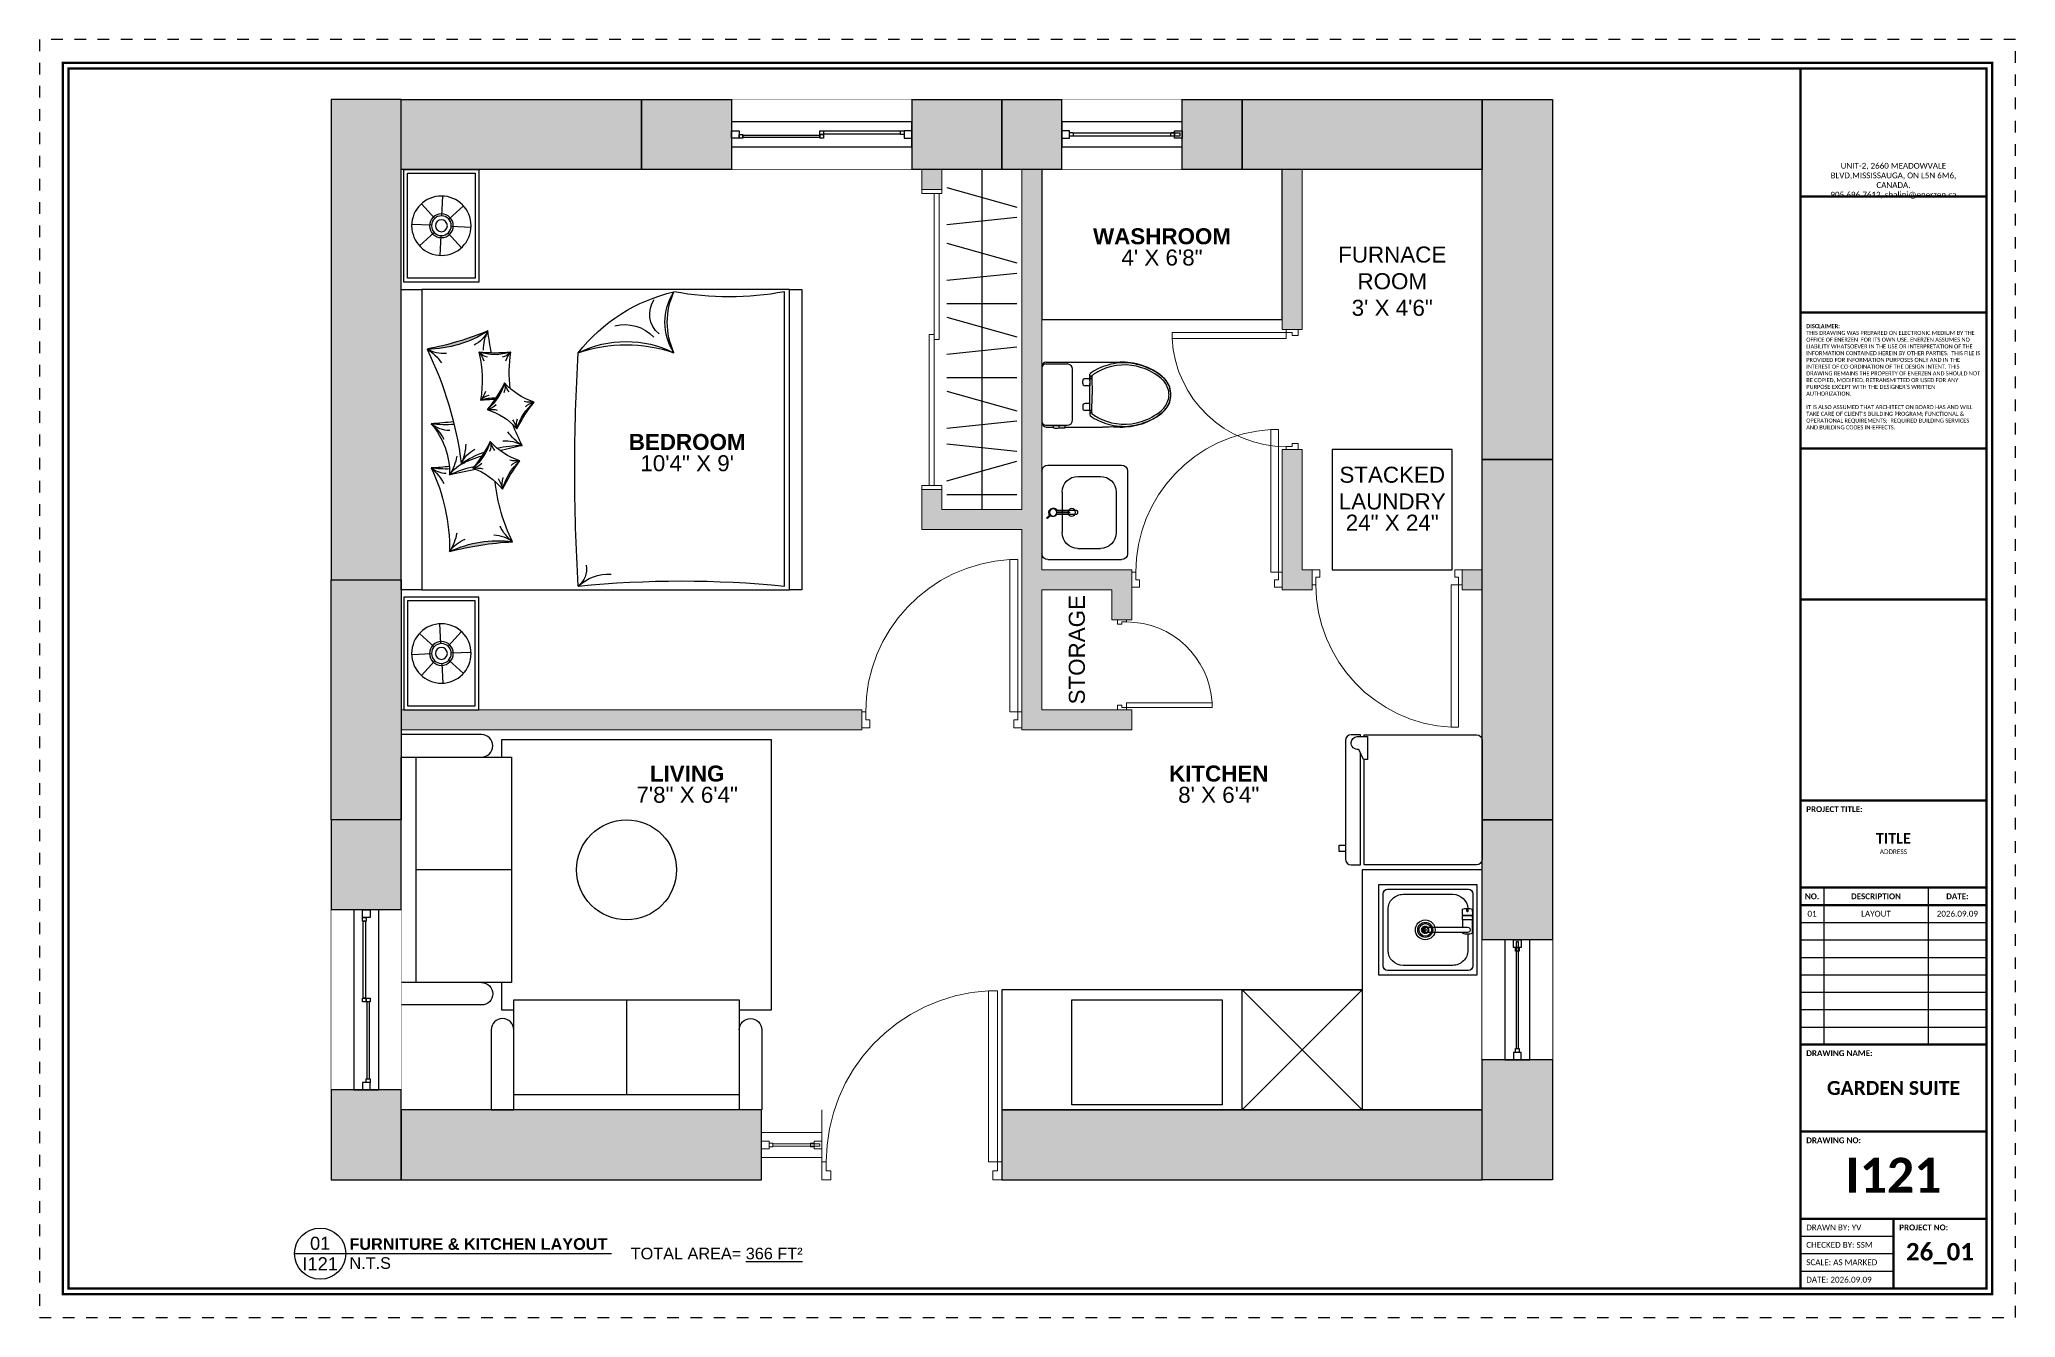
# Paper-space layout 'Layout1' of a CAD drawing. Header units: inches. Extents: x 0 to 17, y 0 to 11.
# The model-space entities are those that its viewports show. They can reach past a viewport. Long polylines and large blocks are cut down to what shows.
import ezdxf

# ---------------------------------------------------------------- set-up
doc = ezdxf.new("R2010")
doc.units = ezdxf.units.IN
doc.set_wipeout_variables(frame=1)
doc.linetypes.add('DASHED', pattern=[0.75, 0.5, -0.25])
doc.layers.add('A-DOOR', color=6, linetype='Continuous', lineweight=13)
doc.layers.add('I-CONST-WALL', color=4, linetype='Continuous', lineweight=9)
for name, color, linetype in [('A-WALL DIM.', 7, 'Continuous'), ('A-WALL-EXTR', 2, 'Continuous'), ('G-ANNO-TITL', 7, 'Continuous'), ('I-FLOOR-NOTES', 7, 'Continuous'), ('I-FURN', 8, 'Continuous'), ('I-FURN-DIMS', 7, 'Continuous'), ('I-WINDOW', 4, 'Continuous')]:
    doc.layers.add(name, color=color, linetype=linetype)
doc.styles.add('ANNO BODY TEXT', font='arial.ttf', dxfattribs={"height": 0.05})
doc.styles.add('ANNO TITLE TEXT', font='arialbd.ttf', dxfattribs={"height": 0.05})
doc.styles.add('DIM TEXT-NEW', font='calibril.ttf', dxfattribs={"height": 3})

psp = doc.layouts.get("Layout1")

# ---------------------------------------------------------------- texts
at = {"layer": 'A-WALL DIM.'}
for s, insert, char_height, width, attachment_point, style in [('01', (2.414788837839986, 0.5812500000000029), 0.1125, 0.0817129945429741, 8, 'ANNO BODY TEXT'), ('FURNITURE & KITCHEN LAYOUT', (2.666327623506849, 0.581250000000002), 0.1, 2.217712141882674, 7, 'ANNO TITLE TEXT'), ('I121', (2.414788837839986, 0.518750000000002), 0.1125, 0.0817129945429741, 2, 'ANNO BODY TEXT'), ('\\A1;N.T.S', (2.666327623506849, 0.5187500000000038), 0.1, 1.520008526603001, 1, 'ANNO BODY TEXT'), ('\\A1;TOTAL AREA= {\\L366 \\A0;FT²}', (5.086297529530196, 0.5500000000000029), 0.1, 1.648504352083936, 4, 'ANNO BODY TEXT')]:
    psp.add_mtext(s, dxfattribs=dict(at, insert=insert, char_height=char_height, width=width, attachment_point=attachment_point, style=style))
at = {"layer": 'G-ANNO-TITL', "color": 7, "lineweight": 13, "attachment_point": 5, "style": 'DIM TEXT-NEW'}
for s, insert, char_height, width in [('{\\fCalibri Light|b1|i0|c0|p34;GARDEN SUITE}', (15.94999999999993, 1.975000000000364), 0.12, 1.280774144486692), ('{\\fCalibri Light|b1|i0|c0|p34;I121}', (15.94999999999993, 1.225000000000364), 0.3, 0.7280184808160466)]:
    psp.add_mtext(s, dxfattribs=dict(at, insert=insert, char_height=char_height, width=width))

msp = doc.modelspace()

# ---------------------------------------------------------------- texts
at = {"layer": 'I-FLOOR-NOTES', "char_height": 3.2}
for s, insert, width, attachment_point, style in [('WASHROOM', (3756.655662682138, 921.9698567290925), 27.28002182810368, 8, 'ANNO TITLE TEXT'), ('4\' X 6\'8"', (3756.655662682138, 920.9698567290925), 16.0407312414734, 2, 'ANNO BODY TEXT'), ('FURNACE ROOM', (3802.655662682138, 912.987030998121), 21.39953069577081, 8, 'ANNO BODY TEXT'), ('3\' X 4\'6"', (3802.655662682138, 910.9193719399971), 16.0407312414734, 2, 'ANNO BODY TEXT'), ('BEDROOM', (3661.775249694539, 880.8532204071694), 21.36024010914052, 8, 'ANNO TITLE TEXT'), ('10\'4" X 9\'', (3661.775249694539, 879.8532204071694), 18.52695225102319, 2, 'ANNO BODY TEXT'), ('STACKED LAUNDRY', (3802.655662682138, 868.969856729091), 21.36024010914052, 8, 'ANNO BODY TEXT'), ('24" X 24"', (3802.655662682138, 867.969856729091), 18.40689768076399, 2, 'ANNO BODY TEXT'), ('LIVING', (3661.775249694539, 814.5746935506254), 14.66337789904502, 8, 'ANNO TITLE TEXT'), ('KITCHEN', (3767.988099537862, 814.5746935506254), 14.66337789904502, 8, 'ANNO TITLE TEXT'), ('7\'8" X 6\'4"', (3661.775249694539, 813.5746935506254), 20.1138553888131, 2, 'ANNO BODY TEXT'), ('8\' X 6\'4"', (3767.988099537862, 813.5746935506254), 16.0407312414734, 2, 'ANNO BODY TEXT')]:
    msp.add_mtext(s, dxfattribs=dict(at, insert=insert, width=width, attachment_point=attachment_point, style=style))
at = {"layer": 'I-FLOOR-NOTES', "insert": (3739.655662682138, 840.9698567290918), "char_height": 3.2, "width": 21.65055388813097, "attachment_point": 5, "rotation": 90, "style": 'ANNO BODY TEXT'}
msp.add_mtext('STORAGE', dxfattribs=at)

# ---------------------------------------------------------------- blocks, each defined once
blk = doc.blocks.new('A3 SHEET')
at = {"const_width": 0.02}
for points in [[(-16.80000000000001, 0.2000000000000455), (-0.2000000000000455, 0.2000000000000455), (-0.2000000000000455, 10.79999999999995), (-16.80000000000001, 10.79999999999995)], [(-16.75, 0.25), (-0.25, 0.25), (-0.25, 10.75), (-16.75, 10.75)]]:
    blk.add_lwpolyline(points, close=True, dxfattribs=at)
for points in [[(-1.850000000000023, 10.75), (-1.850000000000023, 0.25)], [(-1.850000000000023, 9.650000000000091), (-0.25, 9.650000000000091)], [(-1.850000000000023, 8.650000000000091), (-0.25, 8.650000000000091)], [(-1.850000000000136, 7.480346127606708), (-0.2500000000001137, 7.480346127606708)], [(-1.850000000000136, 6.180346127606754), (-0.2500000000001137, 6.180346127606754)], [(-1.850000000000023, 4.450000000001182), (-0.25, 4.450000000001182)], [(-1.850000000000023, 3.700000000001182), (-0.25, 3.700000000001182)], [(-1.850000000000023, 3.550000000001091), (-0.25, 3.550000000001091)], [(-1.850000000000023, 2.350000000000364), (-0.25, 2.350000000000364)], [(-1.850000000000023, 1.600000000000364), (-0.25, 1.600000000000364)], [(-1.850000000000023, 0.8500000000003638), (-0.25, 0.8500000000003638)], [(-1.050000000000068, 0.8500000000003638), (-1.050000000000068, 0.25)]]:
    blk.add_lwpolyline(points, dxfattribs=at)
for points in [[(-1.649999999999977, 3.700000000001182), (-1.649999999999977, 2.350000000000364)], [(-0.75, 3.700000000001182), (-0.75, 2.350000000000364)], [(-1.850000000000023, 3.400000000001), (-0.25, 3.400000000001)], [(-1.850000000000023, 3.250000000000909), (-0.25, 3.250000000000909)], [(-1.850000000000023, 3.100000000000819), (-0.25, 3.100000000000819)], [(-1.850000000000023, 2.950000000000728), (-0.25, 2.950000000000728)], [(-1.850000000000023, 2.800000000000637), (-0.25, 2.800000000000637)], [(-1.850000000000023, 2.650000000000546), (-0.25, 2.650000000000546)], [(-1.850000000000023, 2.500000000000455), (-0.25, 2.500000000000455)], [(-1.850000000000023, 0.7000000000002728), (-1.050000000000068, 0.7000000000002728)], [(-1.850000000000023, 0.5500000000001819), (-1.050000000000068, 0.5500000000001819)], [(-1.850000000000023, 0.4000000000000909), (-1.050000000000068, 0.4000000000000909)]]:
    blk.add_lwpolyline(points)
at = {"layer": 'Defpoints', "linetype": 'DASHED', "ltscale": 0.1}
blk.add_lwpolyline([(-17, 0), (0, 0), (0, 11), (-17, 11)], close=True, dxfattribs=at)
at = {"layer": 'G-ANNO-TITL', "color": 7, "lineweight": 13, "style": 'DIM TEXT-NEW'}
for s, insert, char_height, width, attachment_point in [('\\pxqc;UNIT-2, 2660 MEADOWVALE BLVD,MISSISSAUGA, ON L5N 6M6, CANADA.\\P905.696.7612, shalini@enerzen.ca', (-1.050000000000068, 9.938019210304219), 0.04974454696092817, 1.382630550260937, 2), ("{\\fCalibri Light|b1|i0|c0|p34;DISCLAIMER:\\P}THIS DRAWING WAS PREPARED ON ELECTRONIC MEDIUM BY THE OFFICE OF ENERZEN  FOR ITS OWN USE. ENERZEN ASSUMES NO LIABILITY WHATSOEVER IN THE USE OR INTERPRETATION OF THE INFORMATION CONTAINED HEREIN BY OTHER PARTIES.  THIS FILE IS PROVIDED FOR INFORMATION PURPOSES ONLY AND IN THE INTEREST OF CO-ORDINATION OF THE DESIGN INTENT. THIS DRAWING REMAINS THE PROPERTY OF ENERZEN AND SHOULD NOT BE COPIED, MODIFIED, RETRANSMITTED OR USED FOR ANY PURPOSE EXCEPT WITH THE DESIGNER'S WRITTEN AUTHORIZATION.\\P\\PIT IS ALSO ASSUMED THAT ARCHITECT ON BOARD HAS AND WILL TAKE CARE OF CLIENT'S BUILDING PROGRAM; FUNCTIONAL & OPERATIONAL REQUIREMENTS;  REQUIRED BUILDING SERVICES AND BUILDING CODES IN-EFFECTS.", (-1.799999999999955, 8.550000000000182), 0.03482118287264972, 1.493668032084953, 1), ('{\\fCalibri Light|b1|i0|c0|p34;PROJECT TITLE:}', (-1.799999999999955, 4.375000000001137), 0.05, 0.4638460076045627, 4), ('{\\fCalibri Light|b1|i0|c0|p34;TITLE}', (-1.050000000000068, 4.079076045628653), 0.09, 1.547010313346899, 8), ('ADDRESS', (-1.050000000000068, 4.029076045628699), 0.04, 1.557544077524843, 2), ('{\\fCalibri Light|b1|i0|c0|p34;NO.}', (-1.75, 3.625000000001137), 0.05, 0.113351711026616, 5), ('{\\fCalibri Light|b1|i0|c0|p34;DESCRIPTION}', (-1.199999999999932, 3.625000000001137), 0.05, 0.4067737642585551, 5), ('{\\fCalibri Light|b1|i0|c0|p34;DATE:}', (-0.5, 3.625000000001137), 0.05, 0.1797015209125475, 5), ('01', (-1.75, 3.475000000001046), 0.05, 0.113351711026616, 5), ('LAYOUT', (-1.199999999999932, 3.475000000001046), 0.05, 0.8948304370446134, 5), ('2026.09.09', (-0.5, 3.475000000001046), 0.05, 0.4698049972159338, 5), ('{\\fCalibri Light|b1|i0|c0|p34;DRAWING NAME:}', (-1.799999999999955, 2.275000000000318), 0.05, 0.5397015209125475, 4), ('{\\fCalibri Light|b1|i0|c0|p34;DRAWING NO:}', (-1.799999999999955, 1.525000000000318), 0.05, 0.7280184808160466, 4), ('DRAWN BY: YV', (-1.799999999999955, 0.7750000000003183), 0.05, 0.7280184808160466, 4), ('{\\fCalibri Light|b1|i0|c0|p34;PROJECT NO:}', (-1, 0.7750000000003183), 0.05, 0.7280184808160466, 4), ('CHECKED BY: SSM', (-1.799999999999955, 0.6250000000002274), 0.05, 0.7280184808160466, 4), ('{\\fCalibri Light|b1|i0|c0|p34;26_01}', (-0.6499999999999773, 0.5500000000001819), 0.15, 0.7280184808160466, 5), ('SCALE: AS MARKED', (-1.799999999999955, 0.4750000000001364), 0.05, 0.7280184808160466, 4), ('DATE: 2026.09.09', (-1.799999999999955, 0.3250000000000455), 0.05, 0.7280184808160466, 4)]:
    blk.add_mtext(s, dxfattribs=dict(at, insert=insert, char_height=char_height, width=width, attachment_point=attachment_point))
blk = doc.blocks.new("8' Panel")
at = {"transparency": 33554559}
h = blk.add_hatch(color=0, dxfattribs=at)
h.dxf.hatch_style = 1
h.paths.add_polyline_path([(0, 14), (96, 14), (96, 0), (0, 0)])
at = {"color": 0}
blk.add_lwpolyline([(0, 14), (96, 14), (96, 0), (0, 0)], close=True, dxfattribs=at)
blk = doc.blocks.new("6' Panel")
at = {"transparency": 33554559}
h = blk.add_hatch(color=0, dxfattribs=at)
h.dxf.hatch_style = 1
h.paths.add_polyline_path([(0, 14), (72, 14), (72, 0), (0, 0)])
at = {"color": 0}
blk.add_lwpolyline([(0, 14), (72, 14), (72, 0), (0, 0)], close=True, dxfattribs=at)
blk = doc.blocks.new("4' panel")
at = {"transparency": 33554559}
h = blk.add_hatch(color=0, dxfattribs=at)
h.dxf.hatch_style = 1
h.paths.add_polyline_path([(0, 14), (48, 14), (48, 0), (0, 0)])
at = {"color": 0}
blk.add_lwpolyline([(0, 14), (48, 14), (48, 0), (0, 0)], close=True, dxfattribs=at)
blk = doc.blocks.new('TOILET-01')
at = {"color": 0, "linetype": 'ByBlock', "transparency": 33554687}
for p, q in [((6.165971131399942, 0), (-6.165971131400056, 0)), ((-7.410772893600097, -3.793127212599984), (-7.410633688200051, -5.128278632899992)), ((-6.942000738200022, -2.534999999899981), (-7.39284399963185, -2.546810444478979)), ((-6.968292599098731, -3.77089375385998), (-7.389425525700062, -3.761526375899962)), ((-7.218900004161014, -0.9619234111999617), (-7.218900004161014, -2.542253747963571)), ((-6.970215738200068, -5.159214422299954), (-6.968292599098731, -3.77089375385998)), ((-6.968292599098731, -3.77089375385998), (-6.9376926684821, -3.766732248351445)), ((-6.864701330054004, -2.714935493181031), (-6.933201466873697, -2.715003741065345)), ((-6.86803126320001, -3.604999999899974), (-6.930792172655174, -3.604999999899974)), ((-6.807555273143635, -0.8329150114640242), (-6.807555273143635, -5.624267626126425)), ((6.80755527304359, -0.8329150114640242), (6.80755527304359, -5.624267626126425)), ((7.21890000406097, -0.9619234111999617), (7.21890000406097, -13.44856015849996)), ((-7.388242306000052, -5.148348192599997), (-6.970215738200068, -5.159214422299954)), ((-7.218900004161014, -5.152750095472811), (-7.218900004161014, -13.44856015849996)), ((-5.620863974000031, -6.812574320599992), (5.620863973899986, -6.812574320599992)), ((-4.147151930600103, -10.66628283079996), (-4.534607023300055, -10.66628283079996)), ((-4.0775883188428, -11.05908793210546), (-4.082290362900039, -10.79224307789997)), ((-4.079188710720814, -10.96826438129318), (-4.044056492340587, -10.9682687941912)), ((-4.047570604900102, -10.73147747679997), (-4.041891839860796, -11.11412949264525)), ((-4.017927381024265, -11.11905352172954), (-1.235775926033966e-10, -11.16359580907977)), ((-3.572970608199967, -10.66660238759994), (-3.988077797599999, -10.66485592209995)), ((-3.553332288748834, -10.73027890075059), (-3.558167413600017, -10.67083254719995)), ((-3.550001039486688, -11.12424090086438), (-3.553332292148866, -10.73027890075059)), ((-3.551319940117082, -10.96826452109997), (-3.525505535658795, -10.96826452109997)), ((-3.52922108626683, -10.64815431809996), (-3.519787384998949, -9.567159220850783)), ((-3.453688108266874, -10.64815473850001), (-3.52922108626683, -10.64815431809996)), ((-3.52318855050828, -10.75289060149368), (-3.515806597600431, -10.64815439276208)), ((-3.401062873066849, -10.61154439879999), (-2.098937126966803, -10.61154439879999)), ((-3.249999999966803, -10.61154439879999), (-3.249999999966803, -10.61667490069999)), ((-3.249999999966803, -10.61667490069999), (-2.249999999966803, -10.61667490069999)), ((-3.198530677266831, -10.64486109469999), (-2.301469322566845, -10.64486109469999)), ((-2.46865023993837, -9.074327466199975), (-3.024517874566868, -9.074190653799974)), ((-2.249999999966803, -10.61667490069999), (-2.249999999966803, -10.61154439879999)), ((-2.046311891766891, -10.64815473850001), (-1.97077891371589, -10.64815431810223)), ((-1.97077891371589, -10.64815431810223), (-1.980212615034816, -9.567159220850783)), ((1.971259730199904, -10.59305819489998), (-1.971259730300062, -10.59305819489998)), ((4.01792738092422, -11.11905352172954), (-5.002220859751105e-11, -11.16359580907891)), ((1.970778913615845, -10.64815431810223), (1.980212614934658, -9.567159220850783)), ((2.046311891666733, -10.64815473850001), (1.970778913615845, -10.64815431810223)), ((3.401062872966804, -10.61154439879999), (2.098937126866758, -10.61154439879999)), ((2.249999999866759, -10.61667490069999), (2.249999999866759, -10.61154439879999)), ((3.249999999866759, -10.61667490069999), (2.249999999866759, -10.61667490069999)), ((3.198530677166787, -10.64486109469999), (2.301469322466801, -10.64486109469999)), ((2.468650239838325, -9.074327466199975), (3.02451787446671, -9.074190653799974)), ((3.249999999866759, -10.61154439879999), (3.249999999866759, -10.61667490069999)), ((3.453688108166716, -10.64815473850001), (3.529221086166785, -10.64815431809996)), ((3.523188550408122, -10.75289060149368), (3.515806597500386, -10.64815439276208)), ((3.529221086166785, -10.64815431809996), (3.519787384898791, -9.567159220850783)), ((3.551319940017038, -10.96826452109997), (3.52550553555875, -10.96826452109997)), ((3.550001039393123, -11.12424090009324), (3.553332292048822, -10.73027890075059)), ((3.553332288648789, -10.73027890075059), (3.558167413499973, -10.67083254719995)), ((3.572970608099922, -10.66660238759994), (3.988077797499955, -10.66485592209995)), ((4.047570604799944, -10.73147747679997), (4.041891839760751, -11.11412949264525)), ((4.079188710620656, -10.96826438129318), (4.044056492240543, -10.9682687941912)), ((4.077588318742755, -11.05908793210546), (4.082290362799995, -10.79224307789997)), ((4.147151930499945, -10.66628283079996), (4.534607023199897, -10.66628283079996))]:
    blk.add_line(p, q, dxfattribs=at)
for centre, radius, start, end in [((-6.159356401608079, -1.064474321048351), 1.064494873083804, 90.35603603960044, 174.4716866571786), ((-5.893663922170163, -0.8733145527962165), 0.9147838675470102, 107.3179408620103, 177.4688269199853), ((6.159356401508035, -1.064474321048351), 1.064494873083804, 5.528313342821394, 89.64396396039955), ((-1.578946747446935, -3.158774326356081), 5.865305403648543, 174.2460017226854, 185.9903961211955), ((-7.390489951103859, -2.570906346942365), 0.02421061874461207, 95.57980277454911, 179.59096542228), ((-7.388089693458937, -3.701470835966859), 0.06007039474176978, 244.6684437206412, 268.7257640057691), ((-7.689764544085847, -3.800165321680879), 0.2790804113874984, 1.445091401666015, 6.021789357206893), ((-18.5238490252824, -3.191381982729013), 11.6004330545189, 357.1571171601743, 3.243673200707327), ((-15.49660568318336, -3.127680064047354), 8.64176665053816, 356.8337096101479, 2.737579383534714), ((5.893663919173832, -0.8733145549944652), 0.9147838705373893, 2.531173209550247, 72.68205899981533), ((-7.39033949969712, -5.128162321453544), 0.02029452180620816, 180.3283739096887, 275.9314155311979), ((-5.619361068155627, -5.62438106068447), 1.188194210402717, 179.994530084915, 269.9275285268222), ((5.619361068055582, -5.62438106068447), 1.188194210402717, 270.0724714731778, 0.00546991508505663), ((9.323825139311793, -19.36508345217339), 16.55415273439031, 155.8143360668882, 163.6907681130928), ((1.622500739727684, -15.72696587388691), 8.039976569046749, 141.6427053074722, 156.9801519445598), ((4.39561750952771, -17.55906130623589), 10.77089411806004, 143.1932551830384, 156.7465289476807), ((-4.534607023300055, -10.854370099297), 0.1880872684970427, 90, 141.6427053074722), ((-4.079103090647322, -11.3193304331445), 0.2602560693194613, 89.66655428060513, 124.9559031382595), ((-4.147373481487193, -10.7265206623336), 0.06023823895723737, 4.270177763082523, 89.7892707419358), ((569.3098966874607, 30.17725666180542), 574.8539815286292, 184.0798853195947, 184.0869007437006), ((-4.0182155815329, -11.05967854635003), 0.05937567482441565, 179.4300652295802, 270.2781061046402), ((-3.984755364615921, -10.72769705091605), 0.0629288966358894, 93.02643057785502, 183.4440925586497), ((-3.571340389822694, -10.68891406832802), 0.02237115796883926, 53.92544460584362, 94.17892976005852), ((23.60233920619214, -11.15240551027927), 27.12846969959536, 179.1561873607969, 179.9410750966313), ((-3.022069947480077, -9.570983378973438), 0.4977321285548214, 127.9349234500332, 179.5597827349256), ((-3.455246388153228, -10.61317471930852), 0.03501471089180168, 272.550709590685, 349.8700856487685), ((-3.326301492362859, -7.766647907327638), 2.881047818616376, 267.7078466034255, 272.5418288013075), ((-3.402283409005236, -10.63729995031292), 0.02578445542787515, 87.28682652970247, 135.8285211361596), ((-3.00485676773269, -9.625566704659207), 0.5517264798639512, 92.04220214605218, 125.859606595613), ((-3.198716144147625, -10.55482517284531), 0.089987225715254, 219.0724871190693, 238.0092354541577), ((-3.198268706214435, -10.55358464084668), 0.09127682979188895, 238.183567776249, 269.8355567750431), ((-3.035968353002772, -10.52705724310931), 0.1231541112357954, 226.692844002261, 253.049381328398), ((-2.496215725600223, -9.630608341318577), 0.5569634350857424, 54.52206152900797, 87.16313246805652), ((-2.464035866277868, -10.5270529100801), 0.1231600002445066, 286.9526931456121, 313.3071236633626), ((-2.301764729490515, -10.55346344487066), 0.09139812722133134, 270.1851854074537, 301.556058973732), ((-2.174949045023482, -7.834100226303462), 2.813606944819922, 267.4226950309076, 272.3393233791842), ((-2.301269082066028, -10.55483909890711), 0.08996699684224309, 301.7455672608529, 320.9284773561315), ((-2.480193576566876, -9.571522488599953), 0.5, 0.5000000000013454, 52.08679134780339), ((-2.099016562165389, -10.64064262449199), 0.02909833411684818, 47.22743198041712, 89.84358873411114), ((-2.046898489907335, -10.6155925858119), 0.03256743596081441, 186.5062332231005, 271.0320559262516), ((2.480193576466718, -9.571522488599953), 0.5, 127.9132086521966, 179.4999999999986), ((2.04689848980729, -10.6155925858119), 0.03256743596081441, 268.9679440737482, 353.4937667768995), ((2.174949044923437, -7.834100226303462), 2.813606944819922, 267.6606766208159, 272.5773049690923), ((2.099016562065344, -10.64064262449199), 0.02909833411684818, 90.15641126588888, 132.7725680195829), ((2.496215725500178, -9.630608341318577), 0.5569634350857424, 92.83686753194351, 125.4779384709921), ((2.301269081965984, -10.55483909890711), 0.08996699684224309, 219.0715226438685, 238.2544327391471), ((2.301764729390356, -10.55346344487066), 0.09139812722133134, 238.443941026268, 269.8148145925398), ((2.464035866177824, -10.5270529100801), 0.1231600002445066, 226.6928763366374, 253.0473068543879), ((3.004856767632646, -9.625566704659207), 0.5517264798639512, 54.140393404387, 87.95779785395436), ((3.035968352902728, -10.52705724310931), 0.1231541112357954, 286.9506186716019, 313.3071559977389), ((3.198268706114391, -10.55358464084668), 0.09127682979188895, 270.1644432249569, 301.8164322237511), ((3.326301492262814, -7.766647907327638), 2.881047818616376, 267.4581711986925, 272.2921533965745), ((3.198716144047467, -10.55482517284531), 0.089987225715254, 301.9907645458422, 320.9275128809307), ((3.022069947380032, -9.570983378973438), 0.4977321285548214, 0.44021726507443, 52.06507654996677), ((3.402283408905191, -10.63729995031292), 0.02578445542787515, 44.17147886384044, 92.71317347029755), ((3.455246388053069, -10.61317471930852), 0.03501471089180168, 190.1299143512315, 267.449290409315), ((-23.60233920629219, -11.15240551027927), 27.12846969959536, 0.05892490507860788, 0.8438126392031029), ((3.57134038972265, -10.68891406832802), 0.02237115796883926, 85.82107023994148, 126.0745553941564), ((3.984755364515877, -10.72769705091605), 0.0629288966358894, 356.5559074413503, 86.97356942214498), ((4.018215581432855, -11.05967854635003), 0.05937567482441565, 269.7218938953598, 0.5699347704197719), ((4.079103090547164, -11.3193304331445), 0.2602560693194613, 55.04409686174046, 90.33344571939487), ((-569.3098966875607, 30.17725666180542), 574.8539815286292, 355.9130992562994, 355.9201146804053), ((4.147373481387149, -10.7265206623336), 0.06023823895723737, 90.2107292580577, 175.7298222369175), ((-4.395617509627755, -17.55906130623589), 10.77089411806004, 23.25347105231929, 36.80674481696162), ((4.534607023199897, -10.854370099297), 0.1880872684970427, 38.35729469252776, 90), ((-1.622500739827728, -15.72696587388691), 8.039976569046749, 23.01984805544021, 38.35729469252776), ((-9.323825139411838, -19.36508345217339), 16.55415273439031, 16.30923188690725, 24.18566393311181), ((-109.2425789176007, -15.40553051334439), 102.0424460310629, 358.901113990127, 1.09888600987298), ((13.36829775771446, -17.10166349678457), 20.58885008495845, 180.7258919397607, 187.1473279073771), ((5.069112477804424, -18.13429333772541), 12.12502489350834, 163.6267340539093, 187.1940734438086), ((5.41567197284644, -18.29436324000022), 12.00148572531894, 155.4437943853771, 198.4240068909212), ((-5.415671972946598, -18.29436324000022), 12.00148572531894, 341.5759931090788, 24.55620561462291), ((-5.069112477904582, -18.13429333772541), 12.12502489350834, 352.8059265561914, 16.37326594609068), ((-13.3682977578145, -17.10166349678457), 20.58885008495845, 352.8526720926229, 359.2741080602393), ((109.2425789175006, -15.40553051334439), 102.0424460310629, 178.901113990127, 181.098886009873), ((6.753310944300438, -17.87294212898746), 13.92942141123195, 187.3849070369144, 209.2736604028461), ((6.34692976072256, -18.08185805322296), 13.39978449993791, 186.7322769492452, 203.3156449929598), ((-6.753310944400482, -17.87294212898746), 13.92942141123195, 330.7263395971539, 352.6150929630824), ((-6.346929760822718, -18.08185805322296), 13.39978449993791, 336.6843550070403, 353.2677230507548), ((5.989405235169556, -18.43481786101609), 12.50537871723347, 196.9825379402218, 220.1123180021863), ((4.703839218613894, -19.19484967381572), 11.45638736467173, 201.4560004855826, 223.781985210195), ((3.36466781335821, -20.12842633333133), 9.875519049446375, 207.4721259799488, 228.8975903922726), ((-3.364667813458254, -20.12842633333133), 9.875519049446375, 311.1024096077274, 332.5278740200512), ((-4.703839218714052, -19.19484967381572), 11.45638736467173, 316.218014789805, 338.5439995144174), ((-5.989405235269601, -18.43481786101609), 12.50537871723347, 319.8876819978137, 343.0174620597782), ((0.3624619617748976, -23.05218376636674), 5.22792172223726, 221.143558527404, 254.8672519357035), ((0.3745707417987205, -23.05494006268282), 5.663734917920372, 225.8926260274417, 251.4881235336551), ((0.04482893733381843, -23.49703806831513), 5.16265197076326, 232.0851582381573, 269.5024764011784), ((0.4103946184010283, -21.71115697743318), 6.960447588048379, 254.7222549102598, 266.619825873734), ((0.0666693520889794, -23.68515819835386), 4.541271562888683, 256.3851358596381, 269.1588237631345), ((-0.04482893743806926, -23.49703806830752), 5.162651970771782, 270.4975235999745, 307.9148417618264), ((-0.06666935218868275, -23.68515819835505), 4.541271562887482, 270.8411762381228, 283.6148641403619), ((-0.4103946186177154, -21.71115697689879), 6.9604475885946, 273.3801741277862, 285.2777450895039), ((-0.3624619618750557, -23.05218376636674), 5.22792172223726, 285.1327480642965, 318.856441472596), ((-0.3745707418988786, -23.05494006268282), 5.663734917920372, 288.5118764663448, 314.1073739725583)]:
    blk.add_arc(centre, radius, start, end, dxfattribs=at)
blk = doc.blocks.new('BATHROOM SINK')
at = {"color": 0, "linetype": 'ByBlock', "transparency": 33554687}
for p, q in [((-10.5, 1.188000000000002), (-10.5, -15.188)), ((-9.188000000000002, 2.5), (9.187999999999999, 2.5)), ((0, 0), (0, 0)), ((1.377425193973068, 1.224315794328902), (0.6491107313549946, 0.4960013319569896)), ((10.5, 1.188000000000002), (10.5, -15.188)), ((-4.5, -1.999999999999996), (4.499999999999996, -1.999999999999996)), ((-8, -5.499999999999996), (-8, -10.5)), ((7.999999999999996, -5.499999999999996), (7.999999999999996, -10.5)), ((-9.188000000000002, -16.5), (9.187999999999999, -16.5)), ((-4.5, -14), (4.499999999999996, -14))]:
    blk.add_line(p, q, dxfattribs=at)
for points in [[(1.377425193897793, 1.224315794404383, 0.4127358078052805), (1.377425193900127, 1.252154644102054), (1.252150370575237, 1.377429467477441, 0.4138725406626072), (1.224311520800224, 1.377429467502061), (0.4959964868717179, 0.649114433573942)], [(-0.4921259841999017, -0.6520537389958747), (-0.4921259842000758, -5.060481850400027, 0.1944234618980334), (-0.4060684357321946, -5.260703513325455, 0.3801892542907976), (0.4086471170640955, -5.257969717739313, 0.1917752886330482), (0.4921259843001664, -5.060481850399997), (0.4921259842999461, -0.6520622865000121)], [(-0.09842519679978068, -0.8109713580011544), (-0.09842519679978068, -3.573342947323263, 0.4142430956138347), (-0.0787401574998512, -3.593029971600004), (0.0787401574998512, -3.593029971600004, 0.414213562373095), (0.09842519689984996, -3.573344932200001), (0.0984251968998251, -0.8109713579889899)]]:
    blk.add_lwpolyline(points, format="xyb", dxfattribs=at)
for centre, radius in [((0, 0), 0.8169223114001158), ((0, -4.124999999999996), 0.843)]:
    blk.add_circle(centre, radius, dxfattribs=at)
for centre, radius, start, end in [((-9.188000000000002, 1.188000000000002), 1.311996, 90, 180), ((0, 0), 0.9448818898000001, 51.57977740167026, 238.6118335406781), ((0, 0), 0.9448818898000001, 301.388166466433, 38.42059151520892), ((9.187999999999999, 1.188000000000002), 1.312, 0, 90), ((-4.5, -5.499999999999996), 3.5, 90, 180), ((4.499999999999996, -5.499999999999996), 3.5, 0, 90), ((-4.5, -10.5), 3.5, 180, 270), ((4.499999999999996, -10.5), 3.5, 270, 0), ((-9.188000000000002, -15.188), 1.312, 180, 270), ((9.187999999999999, -15.188), 1.312001, 270, 0)]:
    blk.add_arc(centre, radius, start, end, dxfattribs=at)
blk = doc.blocks.new('*U42')
at = {"color": 0}
for points in [[(-0.7499999999999994, 2.999999999999997), (-0.7499999999999994, 31.4999999999998), (-2.249999999999998, 31.4999999999998), (-2.249999999999998, 2.999999999999997)], [(-29.99999999999981, 0), (-28.49999999999981, 0), (-28.49999999999981, 1.499999999999999), (-29.24999999999981, 1.499999999999999), (-29.24999999999981, 2.999999999999997), (-29.99999999999981, 2.999999999999997)], [(0, 0), (-1.499999999999999, 0), (-1.499999999999999, 1.499999999999999), (-0.7499999999999994, 1.499999999999999), (-0.7499999999999994, 2.999999999999997), (0, 2.999999999999997)]]:
    blk.add_lwpolyline(points, close=True, dxfattribs=at)
at = {"color": 8, "linetype": 'DASHED', "lineweight": 9, "ltscale": 0.1}
blk.add_arc((-0.6759620660528323, 2.969332483629442), 28.57405439112904, 93.15780893224613, 179.9385064657132, dxfattribs=at)
blk = doc.blocks.new('BED')
at = {"layer": 'I-FURN', "transparency": 33554687}
h = blk.add_hatch(color=256, dxfattribs=at)
edge = h.paths.add_edge_path()
edge.add_ellipse((-40.13340545339418, -5.179312144535743), major_axis=(15.58408863954086, 15.58408863954083), ratio=0.9999999999998601, start_angle=281.63393075534776, end_angle=315.0978341324132, ccw=False)
edge.add_ellipse((-79.48608896645567, 6.57775249017277), major_axis=(-44.19450264213356, 44.19450264213366), ratio=0.9999999999997735, start_angle=202.5392429386608, end_angle=214.1925219491154)
h = blk.add_hatch(color=256, dxfattribs=at)
edge = h.paths.add_edge_path()
edge.add_ellipse((82.8400841603002, -25.50388626169206), major_axis=(-44.19450264210435, 44.19450264210443), ratio=0.9999999999993399, start_angle=30.31826891564059, end_angle=41.97154792606656)
edge.add_ellipse((42.2581928801668, -19.18151577026492), major_axis=(-15.5840886395407, 15.58408863954074), ratio=0.9999999999999475, start_angle=19.412956732346686, end_angle=52.87686010932521, ccw=False)
for p, q in [((-42.84299019888749, -6.031982867865736), (-43.02951411451068, -2.076378131354431)), ((-41.41715693743026, -6.545321606889047), (-38.75201433013717, -3.616394348417089)), ((41.4171569374339, -6.545321606881771), (38.75201433014081, -3.616394348409813)), ((42.84299019889113, -6.03198286785846), (43.02951411451431, -2.076378131347155)), ((-44.21419187031279, -6.67721393247848), (-47.14311912878475, -4.012071325185389)), ((-40.77192587282116, -7.916523278312525), (-36.81632113630803, -7.72999936269116)), ((40.7719258728248, -7.916523278308887), (36.81632113630985, -7.729999362687522)), ((44.21419187031643, -6.677213932471204), (47.14311912878838, -4.012071325178113)), ((-44.72753060933428, -8.10304719393389), (-48.68313534584922, -8.289571109555254)), ((-44.08229954472336, -9.474248865361005), (-46.74744215201645, -12.40317612383296)), ((-42.65646628326795, -9.987587604380678), (-42.46994236764658, -13.94319234089562)), ((-41.28526461184083, -9.342356539771572), (-38.35633735336887, -12.00749914706466)), ((41.28526461184447, -9.342356539764296), (38.35633735337251, -12.00749914705739)), ((42.6564662832734, -9.98758760437704), (42.4699423676484, -13.94319234088834)), ((44.08229954472699, -9.47424886535373), (46.74744215202008, -12.40317612382569)), ((44.72753060933974, -8.103047193926614), (48.68313534585286, -8.289571109547978)), ((29.30252457301015, -76.56771596757471), (-29.53781469260809, -76.56771607310475))]:
    blk.add_line(p, q, dxfattribs=at)
for points in [[(30.00000000000034, 9.094947017729282e-13), (-29.99999999999977, 1.364242052659392e-12), (-29.99999999999977, -4.126984126980915), (30.00000000000034, -4.12698412698137)], [(-31.49945648216067, -0.509785236112748), (-53.99999999999966, -0.509785236112748), (-53.99999999999966, -15.50978523611275), (-31.49945648216067, -15.50978523611275)], [(-32.24945648216067, -1.259785236112748), (-53.24999999999966, -1.259785236112748), (-53.24999999999966, -14.75978523611275), (-32.24945648216067, -14.75978523611275)], [(31.49945648216124, -0.5097852361132027), (54.00000000000045, -0.5097852361132027), (54.00000000000045, -15.5097852361132), (31.49945648216124, -15.5097852361132)], [(32.24945648216124, -1.259785236113203), (53.25000000000045, -1.259785236113203), (53.25000000000045, -14.7597852361132), (32.24945648216124, -14.7597852361132)], [(30.00000000000057, -77.58850157534334), (-29.99999999999943, -77.58850157533561), (-29.99999999999977, -4.126984126980915), (30.00000000000034, -4.12698412698137)], [(30.00000000000057, -77.58850157534334), (-29.99999999999943, -77.58850157533561), (-29.99999999999943, -79.99999999999818), (30.00000000000057, -79.99999999999864)]]:
    blk.add_lwpolyline(points, close=True, dxfattribs=at)
for centre, radius in [((-42.74972824107681, -8.009785236125026), 5.940000000497924), ((42.74972824108045, -8.00978523611775), 5.940000000497934), ((-42.74972824107681, -8.009785236125026), 2.37600000019917), ((-42.74972824107681, -8.009785236125026), 1.980000000165975), ((-42.74972824107681, -8.009785236125026), 1.188000000099585), ((42.74972824108045, -8.00978523611775), 2.376000000199173), ((42.74972824108045, -8.00978523611775), 1.980000000165978), ((42.74972824108045, -8.00978523611775), 1.188000000099587)]:
    blk.add_circle(centre, radius, dxfattribs=at)
for centre, radius, start, end in [((-79.48608896645567, 6.577752490158218), 62.50046501884082, 337.5392429675062, 349.1925219301149), ((-40.13340545339418, -5.179312144535743), 22.03922951125872, 326.6339307816924, 0.09783412808068302), ((14.29732386618025, 61.58127291774917), 74.16983031942473, 244.1051374163238, 262.6266274648001), ((-9.496600725120175, 0.2813959061982132), 10.16506761753974, 212.242321466755, 234.7327240634353), ((-23.50899874913705, -8.395362257053876), 6.317151978906221, 354.506931220937, 31.00115229156921), ((-65.5893967356966, -2.686405764818574), 62.50046501884082, 352.8723856237003, 356.9715479605134), ((-8.100783944158707, -9.945069122257792), 6.317151978906221, 2.285957195940157, 38.78017823902326), ((-25.00750545553421, -9.00877625624571), 22.03922951125872, 355.9241832641608, 7.876860115832518), ((6.923956555081986, 6.052799551770931), 15.7163777343684, 230.0100781594712, 270.4110818738097), ((4.608240109839699, 0.5484592739167056), 10.16506761753974, 220.02134745206, 242.5117500576237), ((-56.74194596098062, -2.686405764818574), 62.50046501884082, 353.5972692344646, 356.9715479605134), ((22.05120906756247, 28.66581657881807), 38.33040339653333, 244.7013599602726, 270.4919954027366), ((1.731579927553298, -9.153739509339175), 5.053721583124976, 2.285957195940157, 38.78017823902326), ((-16.16005468084734, -9.00877625624571), 22.03922951125872, 358.300895687622, 7.876860115832518), ((13.45569088454113, 0.5484592739167056), 10.16506761753974, 220.02134745206, 242.5117500576237), ((1.6097178230998, -1.068042130565118), 10.16506761753974, 279.7780667895824, 302.2684693717773), ((10.52427233854576, -14.93037051991178), 6.317151978906221, 123.5096386267922, 160.0038596369334), ((26.91456338705063, -19.18151577025037), 22.03922951125872, 154.4129567395365, 168.0486538025515), ((67.49645466716936, -25.50388626166296), 62.50046501884082, 165.3182689327398, 170.1576576033741), ((16.95334731620142, -1.068042130565118), 10.16506761753974, 279.7780667895824, 302.2684693717773), ((25.86790183164737, -14.93037051991178), 6.317151978906221, 123.5096386267922, 160.0038596369334), ((42.2581928801668, -19.18151577025037), 22.03922951125872, 154.4129567395365, 187.8768601158325), ((82.8400841603002, -25.50388626166296), 62.50046501884082, 165.3182689327398, 176.9715479605135), ((-24.46935156927759, -11.60980921006421), 6.317151978906221, 295.7306126241778, 332.2248337046104), ((-48.55739803216386, -18.68842713378262), 31.25023250942041, 354.1733605243788, 5.826639475621183), ((-28.02168360278267, -18.68842713378262), 11.01961475562936, 343.2680482935895, 16.73195170641054), ((-14.12590964828235, -11.68730220280713), 5.082533808769868, 228.876439015135, 251.3668416504409), ((-19.59701536144678, -17.84971730787083), 3.15857598945311, 11.14104877428638, 47.63526982051552), ((-11.93790888917249, 7.712010399839983), 23.87731924453131, 256.6069347148807, 279.7033356534133), ((-13.83739369628859, 10.04619940877501), 31.25023250942041, 297.0966054268173, 308.7498844551293), ((-2.67592405284779, -7.191467559902776), 11.01961475562936, 286.1912932477329, 319.6551966384683), ((0.5650791867523139, -2.724646134584873), 10.16506761753974, 271.9990408009585, 294.4894434119159), ((7.521290979130185, -17.66601648949199), 6.317151978906221, 115.7306126241778, 152.2248337046104), ((23.18534486324677, -24.09651355502046), 22.03922951125872, 146.6339307816924, 160.1771595901036), ((62.53802837629371, -35.8535781896926), 62.50046501884082, 157.5392429675062, 161.60550070761), ((2.607022389900862, -13.80727786792613), 3.15857598945311, 314.0642937237366, 350.5585147739947), ((10.75337835005519, -15.05035558970758), 5.082533808769868, 171.7996839924949, 194.290086579433), ((18.72723211524169, -9.53606954406041), 13.85831012812964, 200.2180295282298, 230.5721066988012), ((-17.51313977583743, -26.55117956529921), 10.16506761753974, 91.99904080095843, 114.489443411916), ((-31.24538445631265, -90.85709861731357), 74.16983031942473, 79.17424012284803, 82.62662746480014), ((-25.56402538665827, 7.195786140962355), 31.25023250942041, 297.0966054268173, 308.7498844551293), ((-14.40255574317382, -10.04188082773044), 11.01961475562936, 286.1912932477329, 319.6551966384683), ((-11.25617056284648, -11.99507458926973), 5.082533808769868, 288.6331583495591, 311.1235609848649), ((-5.785064850249569, -18.15748969433389), 3.15857598945311, 132.3647301794845, 168.8589512257136), ((2.639603391071773, -18.99619952022385), 11.01961475562936, 163.2680482935895, 179.5280806176435), ((23.17531782048206, -18.99619952022385), 31.25023250942041, 174.1733605243788, 179.459318573744), ((-9.119609300425168, -16.65769113575379), 3.15857598945311, 314.0642937237366, 350.5585147739947), ((-0.973253340285396, -17.90076885755025), 5.082533808769868, 171.7996839924949, 194.290086579433), ((6.488032239475046, -13.28487082182164), 13.08380323838914, 197.300731885757, 228.5457579871332), ((1.198997291809405, -14.71898067656639), 3.15857598945311, 255.2879751359212, 291.7821961739907), ((-8.26491931026942, -27.58011102569344), 13.08380323838914, 17.30073188575705, 48.54575798713328), ((-1.000102190504208, -22.66078897938769), 5.082533808769868, 51.55640329502378, 74.04680590809828), ((23.18534486324677, -24.09651355502046), 22.03922951125872, 166.9490291641304, 180.0978341280807), ((62.53802837629371, -35.8535781896926), 62.50046501884082, 165.004368342141, 169.1925219301149), ((11.53166473865019, -13.48407683221649), 6.944724643454832, 237.3976725374356, 256.6295816687488), ((4.52646272949687, -54.73260538696104), 36.20873892111788, 63.951439646957, 83.93041457906844), ((12.64244731585529, -28.73875130058059), 10.16506761753974, 40.02134745206006, 62.51175005762365), ((25.35147136879129, -18.24522290423101), 6.317151978906221, 182.2859571959402, 218.7801782390233), ((-19.59701536144678, -19.52713695965804), 3.15857598945311, 312.3647301794845, 348.8589512257136), ((-14.12590964828235, -25.6895520647513), 5.082533808769868, 108.6331583495591, 131.1235609848649), ((-13.35282304168459, -51.73958583202239), 30.16081448590489, 84.01519655289943, 97.84314601574884), ((-10.52763439851662, -17.56939394439405), 3.15857598945311, 255.2879751359212, 291.7821961739907), ((-19.99155100059545, -30.43052429355066), 13.08380323838914, 17.30073188575705, 48.54575798713328), ((-12.72673388084479, -25.51120224721581), 5.082533808769868, 51.55640329502378, 74.04680590809828), ((12.06050662553798, -50.9111812563051), 31.25023250942041, 117.0966054268173, 128.7498844551294), ((0.8990369820388651, -33.67351428762686), 11.01961475562936, 106.1912932477329, 139.6551966384683), ((-2.975884362574675, -26.14600117096325), 3.15857598945311, 75.28797513592127, 111.7821961739907), ((-0.7767848799700232, -18.20419286862216), 5.082533808769868, 231.5564032950238, 254.0468059080983), ((-31.24538445631265, -90.85709861731357), 74.16983031942473, 64.1051374163238, 67.63867184205104), ((-7.451459863964942, -29.55722160606001), 10.16506761753974, 32.24232146675506, 54.7327240634353), ((6.560938158989643, -20.88046344250233), 6.317151978906221, 174.506931220937, 211.0011522915692), ((-0.8036337302033871, -22.9642129904596), 5.082533808769868, 351.7996839924949, 14.29008657943298), ((24.81943922664539, -51.28534808976019), 34.43255801509228, 115.6293303264636, 126.7306041362188), ((13.11009963482536, -31.93566536198978), 12.12087208699685, 105.2314041699549, 137.1285303148105), ((7.342722229659898, -24.20729071178994), 3.15857598945311, 134.0642937237366, 170.5585147739947), ((8.973664171761243, -24.56348686417823), 4.426517426633798, 77.57967366765597, 108.3696246791492), ((-12.53026542052942, -25.81462625830227), 5.082533808769868, 351.7996839924949, 14.29008657943298), ((-4.383909460709788, -27.0577039796035), 3.15857598945311, 134.0642937237366, 170.5585147739947), ((3.474101079846605, -62.06178744445697), 33.87342975265533, 127.9869748437238, 167.0501721512429), ((1.936634840734996, -44.91762432006271), 21.54482815320035, 153.6783093618448, 206.3216906381552), ((10.47614018191257, -44.91762432006271), 29.44343855979626, 161.0671664828343, 198.9328335171657), ((5.964064367859237, -411.182269407645), 376.5418162922257, 86.44646922421903, 93.55353079057583), ((25.82939820222964, -32.51127248686225), 4.49478135502051, 261.0708330919693, 320.5971467921632), ((35.81597754842403, -41.5063476278292), 8.952560559357284, 136.6815567684954, 182.5313597915342), ((230.7615168969025, -55.96606818865121), 202.509637991314, 174.1611023577892, 185.8388976422108), ((-14.95230106059148, -44.62510768422226), 8.02980569546747, 165.8230938933009, 226.379597077757), ((-25.09939255187021, -54.74580688857441), 5.117521007405927, 39.21859843020932, 124.8103884606712), ((-23.45610536289996, -63.83484160625721), 11.16565865548822, 56.99721129923215, 123.0027887007679), ((-23.45610536289985, -67.74124003273664), 14.59763732330932, 65.37844301681548, 114.6215569831845), ((-90.91803097730622, -65.51927218630453), 62.36665025055149, 349.7960217976261, 10.2039782023739)]:
    blk.add_arc(centre, radius, start, end, dxfattribs=at)
blk = doc.blocks.new('*U140')
at = {"color": 0}
for points in [[(-0.6000000000000024, 2.400000000000009), (-0.6000000000000024, 25.19999999999996), (-1.800000000000007, 25.19999999999996), (-1.800000000000007, 2.400000000000009)], [(-23.99999999999996, 0), (-22.79999999999995, 0), (-22.79999999999995, 1.200000000000005), (-23.39999999999996, 1.200000000000005), (-23.39999999999996, 2.400000000000009), (-23.99999999999996, 2.400000000000009)], [(0, 0), (-1.200000000000005, 0), (-1.200000000000005, 1.200000000000005), (-0.6000000000000024, 1.200000000000005), (-0.6000000000000024, 2.400000000000009), (0, 2.400000000000009)]]:
    blk.add_lwpolyline(points, close=True, dxfattribs=at)
at = {"color": 8, "linetype": 'DASHED', "lineweight": 9, "ltscale": 0.1}
blk.add_arc((-0.5407696528422684, 2.375465986903565), 22.85924351290334, 93.15780893224613, 179.9385064657132, dxfattribs=at)
blk = doc.blocks.new('A$C66a2eafb')
at = {"color": 0, "linetype": 'ByBlock', "transparency": 33554687}
for p, q in [((-0.0004490499309213192, 22.00031749821164), (-6.12331982665637e-05, 2.999999998982389)), ((22.51700992857877, 3.00037420827357), (-22.51700992858241, 2.99962579172643))]:
    blk.add_line(p, q, dxfattribs=at)
for points in [[(-22.51745897850969, 21.99994328993444), (22.51656087865149, 22.00069170648158)], [(22.51656087865149, 22.00069170648158), (22.51700992858059, 0.0003742082735698204), (-22.51700992858059, -0.0003742082735698204), (-22.51745897850969, 21.99994328993444)]]:
    blk.add_lwpolyline(points, dxfattribs=at)
for points in [[(-22.51733680091229, 16.01409236190784, 0.9999149218936869), (-27.02073878599549, 16.01400044267336), (-27.02136987503854, -0.0002993825441990339), (-22.51796788932279, -0.0003742241938198276)], [(22.51733680091138, 16.01409236190784, -0.9999149218936869), (27.02073878599458, 16.01400044267336), (27.02136987503764, -0.0002993825441990339), (22.51796788932188, -0.0003742241938198276)]]:
    blk.add_lwpolyline(points, format="xyb", dxfattribs=at)
blk = doc.blocks.new('A$C1a6487d6')
at = {"color": 9}
blk.add_wipeout([(-1.683579858509296e-15, -13.999999999999774), (11.999999999999998, -13.99999999999978), (12, 1.092459456231154e-13), (3.092566029698452e-17, 1.1191048088221578e-13)], dxfattribs=at)
at = {"color": 0, "linetype": 'ByBlock'}
for points in [[(0, -13.99999999999977), (0, 0)], [(12, -13.99999999999977), (12, 0)]]:
    blk.add_lwpolyline(points, dxfattribs=at)
for points in [[(0, -9.5), (12, -9.5), (12, -4.5), (0, -4.5)], [(0, -7.75), (1.5, -7.75), (1.5, -6.25), (0, -6.25)], [(1.5, -6.625), (2.25, -6.625), (2.25, -7.375), (1.5, -7.375)], [(2.25, -7.25), (11.625, -7.25), (11.625, -6.75), (2.25, -6.75)], [(9.75, -6.625), (10.5, -6.625), (10.5, -7.375), (9.75, -7.375)], [(12, -7.75), (10.5, -7.75), (10.5, -6.25), (12, -6.25)]]:
    blk.add_lwpolyline(points, close=True, dxfattribs=at)
blk = doc.blocks.new('*U143')
at = {"color": 0}
for points in [[(0, 4), (1.499999999999999, 4), (1.499999999999999, 2.500000000000001), (0.7499999999999994, 2.500000000000001), (0.7499999999999994, 1.000000000000003), (0, 1.000000000000003)], [(0.7499999999999994, 1.000000000000003), (0.7499999999999994, -27.4999999999998), (2.249999999999998, -27.4999999999998), (2.249999999999998, 1.000000000000003)], [(29.99999999999981, 4), (28.49999999999981, 4), (28.49999999999981, 2.500000000000001), (29.24999999999981, 2.500000000000001), (29.24999999999981, 1.000000000000003), (29.99999999999981, 1.000000000000003)]]:
    blk.add_lwpolyline(points, close=True, dxfattribs=at)
at = {"color": 8, "linetype": 'DASHED', "lineweight": 9, "ltscale": 0.1}
blk.add_arc((0.6759620660528323, 1.030667516370558), 28.57405439112904, 273.1578089322461, 359.9385064657131, dxfattribs=at)
blk = doc.blocks.new('A$C62ae7387')
at = {"color": 0, "linetype": 'ByBlock', "transparency": 33554687}
for p, q in [((-10.34786361323131, 0.5387897546241902), (-10.36637015665474, 0.5381335222408552)), ((-10.34786361323131, 0.5387897546241902), (-10.08939497954998, 0.5387897546241902)), ((-10.08939497954998, 0.5387897546241902), (-10.0801388885593, 0.5384615384608651)), ((-0.9880150251665327, 1.992306960135352), (-2.987679406403913, 1.992306960135352)), ((-10.36637015665474, -0.5381335222410826), (-10.34786361323131, -0.5387897546244176)), ((-10.34786361323131, -0.5387897546244176), (-10.08939497954998, -0.5387897546244176)), ((-10.0801388885593, -0.5384615384610925), (-10.08939497954998, -0.5387897546244176)), ((-10.08071257066695, -0.5384615384610925), (-10.08173674200589, -0.5384605341752149))]:
    blk.add_line(p, q, dxfattribs=at)
blk.add_lwpolyline([(-19.72470245905424, -9), (0, -9), (0, 9), (-19.72470245905424, 9)], close=True, dxfattribs=at)
for points in [[(-17.93154769005196, 8.10342261549522), (-1.793154769005923, 8.103422615492946, -0.414213562373095), (-0.8965773845011427, 7.206845230990439), (-0.8965773844975047, -7.206845230997715, -0.414213562373095), (-1.793154769002285, -8.103422615499767), (-17.93154769004832, -8.10342261549522, -0.414213562373095), (-18.82812507455446, -7.206845230997715), (-18.8281250745531, 7.206845230990439, -0.414213562373095)], [(-2.180154904907795, 3.865476738341272, 0.4142193537584625), (-1.98784721648326, 3.673171488774983, 0.4142197533906788), (-1.795539526658558, 3.865477732884187, 0.4142193540983709), (-1.987847215317288, 4.057782982445474, 0.4142197529953616)], [(-1.814772784990055, 3.86547723561705, 0.4146758305814171), (-1.987847215782494, 4.038889781886041, 0.4146737688590191), (-2.160921646577208, 3.865477235599315, 0.414675830581417), (-1.987847215784313, 3.692064689339873, 0.4146737688590191)]]:
    blk.add_lwpolyline(points, format="xyb", close=True, dxfattribs=at)
for points in [[(-1.896577384499324, -0.8081476929980909), (-1.896577384498414, -4.103422615498175, -0.4142135623732521), (-4.896577384499324, -7.103422615498971), (-14.82812507455492, -7.103422615496129, -0.4142135623730352), (-17.82812507455401, -4.103422615495901), (-17.82812507455355, 4.103422615495106, -0.4142135623731087), (-14.8281250745531, 7.103422615494765), (-4.896577384499778, 7.1034226154934, -0.3963330307127742), (-1.902236349557825, 4.287601241992775)], [(-2.98657976584218, 3.076550932542773), (-2.953493983264252, 4.165359582895576, -0.1275772673253592), (-1.022200448243439, 4.165359582876476, -0.3368253319527371), (-1.007800827188476, 4.147080405942575), (-0.9891121029577334, 3.076404111750776)], [(-10.08739134672942, 0.5384615384608651), (-1.987847402312127, 0.5384615384613198, -1.000000173205118), (-1.987847215783404, -0.5384615384610925), (-10.08739134672942, -0.5384615384610925)], [(-2.987847215783404, -0.5384615384610925), (-2.987847215783859, -0.6621892426265958, 0.3401866357471869), (-2.973544935149675, -0.6807777467448659, 0.131295577875586), (-0.987847215783404, -0.6769562166811056), (-0.987847215783404, 1.953846153846712, 0.414213562373095), (-1.007077985013893, 1.973076923077656), (-2.968616446552915, 1.973076923073563, 0.414213562373095), (-2.987847215783404, 1.953846153846712), (-2.987847215783404, 0.5384615384608651)], [(-2.968616446552915, 1.973076923073563), (-2.987679406403913, 1.992306960135352), (-2.980193352246715, 2.85016780938156, -0.4116600213839698), (-2.960963315188565, 2.869230769229375), (-1.014731116378243, 2.869230769232558), (-0.9880150251665327, 1.992306960135352), (-1.007077985013893, 1.973076923073563)]]:
    blk.add_lwpolyline(points, format="xyb", dxfattribs=at)
for centre, radius in [((-10.40841615551471, -0.000146568978493633), 1.974766579369722), ((-10.40841615551471, -0.000146568978493633), 1.502030044960496), ((-10.40841615551471, -0.000146568978493633), 1.263088931521898), ((-11.08099801858771, -0.0001465689930455483), 0.09245692698391153), ((-11.01439147527344, 0.2916757646233918), 0.09245692698391153), ((-10.82776408806239, 0.5256991061177132), 0.09245692698391153), ((-10.55807969985108, 0.6555722625561202), 0.09245692698391153), ((-10.40841615551471, -0.000146568978493633), 0.2085800297739045), ((-10.2587526111929, 0.6555722625561202), 0.09245692698391152), ((-9.989068222981587, 0.5256991061177132), 0.09245692698391153), ((-9.80244083577054, 0.2916757646379438), 0.09245692698391153), ((-9.735834292438085, -0.000146568978493633), 0.09245692698391153), ((-11.01439147525525, -0.2919689026094829), 0.09245692698391152), ((-10.82776408806239, -0.5259922440892524), 0.09245692698391153), ((-10.55807969983289, -0.6558654005276594), 0.09245692698391153), ((-10.25875261117835, -0.6558654005276594), 0.09245692698391153), ((-9.989068222981587, -0.5259922440747005), 0.09245692698391153), ((-9.80244083577054, -0.291968902594931), 0.09245692698391153)]:
    blk.add_circle(centre, radius, dxfattribs=at)
for centre, radius, start, end in [((-2.948665764088219, 4.146744782737983), 0.01923076923061226, 104.540684424581, 178.9999999992944), ((-10.33598401506242, -0.0001465689857695907), 0.5424925126118196, 126.0354812495697, 232.5022075237033), ((-1.987847215783404, 2.635769230764595), 0.961538461538466, 159.9465675882925, 165.9481422417306), ((-1.987847215783404, 2.635769230764595), 0.961538461538466, 14.05185775826942, 20.05343241193009)]:
    blk.add_arc(centre, radius, start, end, dxfattribs=at)
at = {"color": 0, "linetype": 'ByBlock', "transparency": 33554687, "extrusion": (0, 0, -1)}
for centre, major_axis, ratio, start_param, end_param in [((-10.34786361323131, -1.13686837721616e-13), (2.440880159819965e-14, 0.538461538461523), 0.9848077530122011, 5.665855096476284, 6.248278722139373), ((-10.08739134672942, -1.13686837721616e-13), (3.828658940601405e-14, 0.5384615384615378), 0.9848077530122108, 3.141592653589721, 6.283185307179586), ((-10.08939497954998, -1.13686837721616e-13), (-2.761136801538759e-14, -0.5384615384615216), 0.984807753012212, 0.03490658503995566, 3.106686068549854), ((-10.08071257066695, -1.13686837721616e-13), (0.5384615384615394, 1.442076002413367e-16), 1, 1.570796326794897, 4.71238898038469), ((-10.08071257066695, -1.13686837721616e-13), (-3.508402298882613e-14, -0.5384615384615392), 0.9848077530122141, 1.570796326794832, 3.139661277986189), ((-10.34786361323131, -1.13686837721616e-13), (2.440880159819965e-14, 0.538461538461523), 0.9848077530122011, 3.176499238629622, 3.784542198071522), ((-10.08071257066695, -1.13686837721616e-13), (3.643996032837146e-14, -0.5384615384615403), 0.9848077530122139, 0.001931375603834215, 1.570796326794963)]:
    blk.add_ellipse(centre, major_axis=major_axis, ratio=ratio, start_param=start_param, end_param=end_param, dxfattribs=at)
at = {"color": 0, "linetype": 'ByBlock', "transparency": 33554687}
blk.add_rational_spline([(-1.979464034331613, 4.057601977074114), (-1.97981302755943, 4.057617700709557), (-1.979758752713678, 4.059389119945877), (-1.979523791127576, 4.065602400463717), (-1.979344289349683, 4.070015827790371), (-1.979149826576759, 4.074651374707059), (-1.984948086048007, 4.074651374687051), (-1.990746345519256, 4.074651374667496), (-1.996544604990049, 4.074651374647942), (-2.113928139802738, 4.068616180641925), (-2.194987856454645, 3.98350072876508), (-2.195289460262757, 3.865962535622998), (-2.194065080610017, 3.865974330888889), (-2.191436591434467, 3.865999650246408), (-2.187661722244229, 3.866070073978221), (-2.18459775885276, 3.866187861123649), (-2.182481803967676, 3.866332240744555), (-2.181286772203748, 3.866452227695731), (-2.180593720284378, 3.866559890950043), (-2.180219083420525, 3.866662826447168), (-2.180173170214402, 3.866731809080989), (-2.180150576885353, 3.866765793987611)], [1, 1, 1, 1, 1, 1, 1, 1, 1, 0.8172775310141353, 0.8172775310141353, 1, 1, 1, 1, 1, 1, 1, 1, 1, 1, 1], degree=3, knots=[0, 0, 0, 0, 0.5, 0.5, 1, 1, 1, 2, 2, 2, 3.516861242020614, 3.516861242020614, 3.516861242020614, 3.662681338658617, 3.829906146692427, 4.016590676879503, 4.146491271776459, 4.266579112286932, 4.352130620493186, 4.435705673136488, 4.516861242020614, 4.516861242020614, 4.516861242020614, 4.516861242020614], dxfattribs=at)
for points, knots in [([(-10.08874913431646, 0.5381735110930777), (-10.08875806361903, 0.5381910327558899), (-10.08886654417074, 0.5383989808468641), (-10.08908035120839, 0.5386946662328), (-10.08929010572319, 0.5387897546169143), (-10.08939497954998, 0.5387897546169143)], [0.791006958001956, 0.791006958001956, 0.791006958001956, 0.791006958001956, 0.8, 0.9, 1, 1, 1, 1]), ([(-2.98656362530528, 3.076422301499292), (-2.987169066655042, 3.04235606595455), (-2.98142406642728, 3.009084674937071), (-2.968930465140147, 2.977169941674106), (-2.967407049989561, 2.973278398545403), (-2.965679694163555, 2.970335362639048), (-2.961917964923487, 2.966453668253848), (-2.959875395132258, 2.96547723561514), (-2.957657832012046, 2.96547723561514), (-2.311117421447761, 2.96547723561514), (-1.664577010883477, 2.96547723561514), (-1.018036600318737, 2.96547723561514), (-1.015818549407413, 2.96547723561514), (-1.013738156703766, 2.966478716436427), (-1.009980970076867, 2.970384970707414), (-1.008287690594443, 2.973277609184038), (-1.006763966423023, 2.977169941695934), (-0.9941875237418571, 3.009296292162503), (-0.9885048888863821, 3.042350366405913), (-0.9891094862250611, 3.076331258183814)], [0, 0, 0, 0, 0.05730950375813304, 0.05730950375813304, 0.05730950375813304, 0.557309503758133, 0.557309503758133, 1.057309503758133, 1.057309503758133, 1.057309503758133, 2.057309503758133, 2.057309503758133, 2.057309503758133, 2.557309503758133, 2.557309503758133, 3.057309503758133, 3.057309503758133, 3.057309503758133, 3.115068246300825, 3.115068246300825, 3.115068246300825, 3.115068246300825]), ([(-10.08874913431646, -0.538173511093305), (-10.08875806361903, -0.5381910327561172), (-10.08886654417074, -0.5383989808543674), (-10.08908035120839, -0.5386946662330274), (-10.08929010572319, -0.5387897546244176), (-10.08939497954998, -0.5387897546244176)], [0.7910069580020378, 0.7910069580020378, 0.7910069580020378, 0.7910069580020378, 0.8, 0.9, 1, 1, 1, 1])]:
    blk.add_open_spline(points, degree=3, knots=knots, dxfattribs=at)
blk = doc.blocks.new('*U145')
at = {"color": 0}
for points in [[(-29.99999999999981, 4), (-28.49999999999981, 4), (-28.49999999999981, 2.500000000000001), (-29.24999999999981, 2.500000000000001), (-29.24999999999981, 1.000000000000003), (-29.99999999999981, 1.000000000000003)], [(0, 4), (-1.499999999999999, 4), (-1.499999999999999, 2.500000000000001), (-0.7499999999999994, 2.500000000000001), (-0.7499999999999994, 1.000000000000003), (0, 1.000000000000003)], [(-0.7499999999999994, 1.000000000000003), (-0.7499999999999994, -27.4999999999998), (-2.249999999999998, -27.4999999999998), (-2.249999999999998, 1.000000000000003)]]:
    blk.add_lwpolyline(points, close=True, dxfattribs=at)
at = {"color": 8, "linetype": 'DASHED', "lineweight": 9, "ltscale": 0.1}
blk.add_arc((-0.6759620660528323, 1.030667516370558), 28.57405439112904, 180.0614935342868, 266.8421910677539, dxfattribs=at)
blk = doc.blocks.new('A$C3e0fe180')
at = {"color": 0, "linetype": 'ByBlock', "transparency": 33554687}
for points in [[(-24.31966176451897, 12.62120632255028), (-24.31966176451897, 13.00000000001091), (-26.20101096866347, 13.00000000001091, 0.4142135623730981), (-27.34614865370531, 11.85486231497271), (-27.34614865370168, -11.8548623149436, 0.414213562373095), (-26.20101096865619, -12.99999999998909), (-24.31966176452624, -12.99999999998909), (-24.31966176452624, -12.99999999998909), (-24.31966176452079, 9.28872288149796)], [(-23.61324148277345, 12.62120632255028), (-23.61324148277345, 13.00000000001091), (-1.145137685049122, 13.00000000000364, -0.4142135623730981), (-7.275957614183426e-12, 11.85486231495815), (7.275957614183426e-12, -11.85486231495815, -0.414213562373095), (-1.145137685045484, -12.99999999999636), (-23.61324148277708, -12.99999999998909), (-23.61324148277708, -12.99999999998909), (-23.61324148277527, 8.08401735962616)]]:
    blk.add_lwpolyline(points, format="xyb", dxfattribs=at)
blk.add_lwpolyline([(-22.94188265620323, 8.08401735962616), (-23.72379230566366, 8.08401735962616), (-24.70645064408609, 10.07071748131057, -0.4893940009502702), (-26.21522846035259, 11.47606863750298, -0.3796170967196134), (-25.0118752453559, 12.62120632255392), (-22.94188265620323, 12.62120632255028)], format="xyb", close=True, dxfattribs=at)
blk.add_lwpolyline([(-28.59995074377002, -9.077795981091185), (-27.3461486536944, -9.077795981091185), (-27.3461486536944, -10.34433041093507), (-28.59995074377002, -10.34433041093507)], close=True, dxfattribs=at)
blk = doc.blocks.new('*U426')
at = {"color": 0}
for points in [[(-0.8000000000000222, 3.200000000000089), (-0.8000000000000222, 33.60000000000075), (-2.400000000000067, 33.60000000000075), (-2.400000000000067, 3.200000000000089)], [(-32.00000000000071, 0), (-30.40000000000066, 0), (-30.40000000000066, 1.600000000000045), (-31.20000000000068, 1.600000000000045), (-31.20000000000068, 3.200000000000089), (-32.00000000000071, 3.200000000000089)], [(0, 0), (-1.600000000000044, 0), (-1.600000000000044, 1.600000000000045), (-0.8000000000000222, 1.600000000000045), (-0.8000000000000222, 3.200000000000089), (0, 3.200000000000089)]]:
    blk.add_lwpolyline(points, close=True, dxfattribs=at)
at = {"color": 8, "linetype": 'DASHED', "lineweight": 9, "ltscale": 0.1}
blk.add_arc((-0.7210262037897083, 3.167287982538161), 30.47899135053851, 93.15780893224613, 179.9385064657132, dxfattribs=at)
blk = doc.blocks.new("4' WINDOW")
at = {"color": 9}
blk.add_wipeout([(6, 13.999999999999886), (41.99999999999999, 13.999999999999886), (41.99999999999999, 0), (6, 0)], dxfattribs=at)
at = {"color": 0, "linetype": 'ByBlock'}
for points in [[(6, 13.99999999999989), (6, 0)], [(42, 13.99999999999989), (42, 0)]]:
    blk.add_lwpolyline(points, dxfattribs=at)
for points in [[(6, 9.5), (42, 9.5), (42, 4.5), (6, 4.5)], [(6, 7.75), (7.5, 7.75), (7.5, 6.25), (6, 6.25)], [(7.5, 7), (8.25, 7), (8.25, 7.75), (7.5, 7.75)], [(8.25, 7.625), (23.625, 7.625), (23.625, 7.125), (8.25, 7.125)], [(23.625, 7), (24.375, 7), (24.375, 7.75), (23.625, 7.75)], [(23.625, 6.25), (24.375, 6.25), (24.375, 7), (23.625, 7)], [(39.75, 6.875), (24.375, 6.875), (24.375, 6.375), (39.75, 6.375)], [(39.75, 6.25), (40.5, 6.25), (40.5, 7), (39.75, 7)], [(42, 7.75), (40.5, 7.75), (40.5, 6.25), (42, 6.25)]]:
    blk.add_lwpolyline(points, close=True, dxfattribs=at)
blk = doc.blocks.new("2' WINDOW")
at = {"color": 9}
blk.add_wipeout([(0, 14), (24, 14), (24, 1.1368683772161603e-13), (0, 1.1368683772161603e-13)], dxfattribs=at)
at = {"color": 0, "linetype": 'ByBlock'}
for points in [[(0, 14), (0, 2.273736754432321e-13)], [(24, 14), (24, 2.273736754432321e-13)]]:
    blk.add_lwpolyline(points, dxfattribs=at)
for points in [[(0, 9.500000000000227), (24, 9.500000000000227), (24, 4.500000000000227), (0, 4.500000000000227)], [(0, 7.750000000000227), (1.5, 7.750000000000227), (1.5, 6.250000000000227), (0, 6.250000000000227)], [(1.5, 6.625000000000227), (2.25, 6.625000000000227), (2.25, 7.375000000000227), (1.5, 7.375000000000227)], [(2.25, 7.250000000000227), (23.625, 7.250000000000227), (23.625, 6.750000000000227), (2.25, 6.750000000000227)], [(21.75, 6.625000000000227), (22.5, 6.625000000000227), (22.5, 7.375000000000227), (21.75, 7.375000000000227)], [(24, 7.750000000000227), (22.5, 7.750000000000227), (22.5, 6.250000000000227), (24, 6.250000000000227)]]:
    blk.add_lwpolyline(points, close=True, dxfattribs=at)

# ---------------------------------------------------------------- hatches: boundary and pattern name
at = {"layer": 'I-CONST-WALL'}
h = msp.add_hatch(color=8, dxfattribs=at)
h.dxf.hatch_style = 1
h.paths.add_polyline_path([(3784.655662682138, 904.969856729091), (3780.655662682138, 904.969856729091), (3780.655662682138, 936.9698567290924), (3784.655662682138, 936.9698567290924)])
h.paths.add_polyline_path([(3728.655662682138, 864.9698567290924), (3708.65566268214, 864.9698567290924), (3708.65566268214, 872.9698567290919), (3712.65566268214, 872.9698567290919), (3712.65566268214, 868.9698567290924), (3728.655662682138, 868.9698567290924), (3728.655662682138, 936.9698567290924), (3732.655662682138, 936.9698567290924), (3732.655662682138, 856.969856729091), (3750.655662682138, 856.969856729091), (3750.655662682138, 846.9698567290925), (3746.655662682138, 846.9698567290925), (3746.655662682138, 852.969856729091), (3732.655662682139, 852.969856729091), (3732.655662682139, 828.9698567290925), (3750.655662682138, 828.9698567290925), (3750.655662682138, 824.9698567290925), (3728.655662682139, 824.9698567290925)])
h.paths.add_polyline_path([(3604.655662682139, 828.9698567290924), (3696.655662682138, 828.9698567290924), (3696.655662682138, 824.9698567290924), (3604.655662682139, 824.9698567290924)])
h.paths.add_polyline_path([(3784.655662682138, 880.969856729091), (3780.655662682138, 880.969856729091), (3780.655662682138, 852.969856729091), (3786.655662682138, 852.969856729091), (3786.655662682138, 856.969856729091), (3784.655662682138, 856.969856729091)])
h.paths.add_polyline_path([(3820.655662682137, 852.969856729091), (3816.655662682137, 852.969856729091), (3816.655662682137, 856.969856729091), (3820.655662682137, 856.969856729091)])
h.paths.add_polyline_path([(3708.650245271189, 932.9698567290925), (3712.650245271189, 932.9698567290925), (3712.65566268214, 936.9698567290925), (3708.65566268214, 936.9698567290925)])

# ---------------------------------------------------------------- linework, layer by layer
at = {"layer": 'A-DOOR'}
for points in [[(3712.65566268214, 932.1698567290923), (3712.65566268214, 932.9698567290925), (3708.65566268214, 932.9698567290925), (3708.65566268214, 932.1698567290923)], [(3712.155662682142, 932.1698567290923), (3711.155662682142, 932.1698567290923), (3711.155662682143, 902.9698567290923), (3712.155662682143, 902.9698567290923)], [(3711.15566268214, 873.7698567290921), (3710.15566268214, 873.7698567290921), (3710.155662682143, 903.9698567290923), (3711.155662682143, 903.9698567290923)], [(3712.65566268214, 872.9698567290919), (3712.65566268214, 873.7698567290921), (3708.65566268214, 873.7698567290921), (3708.65566268214, 872.9698567290919)]]:
    msp.add_lwpolyline(points, close=True, dxfattribs=at)
at = {"layer": 'I-CONST-WALL'}
for points in [[(3708.650245271189, 932.9698567290925), (3712.650245271189, 932.9698567290925), (3712.65566268214, 936.9698567290925), (3708.65566268214, 936.9698567290925)], [(3784.655662682138, 904.969856729091), (3780.655662682138, 904.969856729091), (3780.655662682138, 936.9698567290924), (3784.655662682138, 936.9698567290924)], [(3784.655662682138, 880.969856729091), (3780.655662682138, 880.969856729091), (3780.655662682138, 852.969856729091), (3786.655662682138, 852.969856729091), (3786.655662682138, 856.969856729091), (3784.655662682138, 856.969856729091)], [(3820.655662682137, 852.969856729091), (3816.655662682137, 852.969856729091), (3816.655662682137, 856.969856729091), (3820.655662682137, 856.969856729091)], [(3604.655662682139, 828.9698567290924), (3696.655662682138, 828.9698567290924), (3696.655662682138, 824.9698567290924), (3604.655662682139, 824.9698567290924)]]:
    msp.add_lwpolyline(points, close=True, dxfattribs=at)
at = {"layer": 'I-FURN', "transparency": 33554687}
for points in [[(3720.655662682143, 936.9698567290925), (3720.655662682139, 868.9698567290924)], [(3713.65566268214, 933.356727393359), (3727.655662682138, 929.4250401616563)], [(3713.65566268214, 925.956001983909), (3727.655662682138, 927.4021469652494)], [(3713.65566268214, 922.2238910420142), (3727.655662682138, 918.2922038103114)], [(3713.65566268214, 914.8231656325642), (3727.655662682138, 916.2693106139045)], [(3713.65566268214, 910.1920162055966), (3727.655662682138, 910.1920162055966)], [(3713.65566268214, 907.4460505185184), (3727.655662682138, 903.5143632868164)], [(3713.65566268214, 900.045325109069), (3727.655662682138, 901.4914700904096)], [(3713.65566268214, 895.4141756821008), (3727.655662682138, 895.4141756821008)], [(3713.65566268214, 892.6682099950235), (3727.655662682138, 888.7365227633207)], [(3713.65566268214, 885.2674845855742), (3727.655662682138, 886.7136295669139)], [(3713.65566268214, 882.1164439299881), (3727.655662682138, 880.6702989486486)], [(3713.65566268214, 874.7157185205388), (3727.655662682138, 878.6474057522415)], [(3713.65566268214, 871.9697528334617), (3727.655662682138, 871.9697528334617)], [(3672.173292908049, 768.9697655307302), (3678.65669119199, 768.9697655307302), (3678.65669119199, 822.9697655307302), (3624.65669119199, 822.9697655307302), (3624.65669119199, 819.487163291318)], [(3624.65669119199, 774.4531434188808), (3624.65669119199, 768.9697655307302), (3627.139273035612, 768.9697655307302)]]:
    msp.add_lwpolyline(points, dxfattribs=at)
for points in [[(3732.655662682138, 936.9698567290924), (3732.655662682138, 906.9698567290924), (3780.655662682138, 906.9698567290924), (3780.655662682138, 936.9698567290924)], [(3790.655662682138, 880.969856729091), (3790.655662682138, 856.969856729091), (3814.655662682138, 856.969856729091), (3814.655662682138, 880.969856729091)], [(3796.655662682139, 772.9698567290925), (3724.655662682139, 772.9698567290919), (3724.655662682139, 748.9698567290919), (3820.655662682139, 748.9698567290927), (3820.65566268214, 796.9698567290941), (3796.65566268214, 796.9698567290941)], [(3738.655662682139, 749.9698567290919), (3738.655662682139, 770.969856729092), (3768.655662682139, 770.969856729092), (3768.655662682139, 749.9698567290919)]]:
    msp.add_lwpolyline(points, close=True, dxfattribs=at)
at = {"layer": 'I-FURN', "linetype": 'DASHED', "ltscale": 0.1, "transparency": 33554687}
msp.add_lwpolyline([(3772.655662682139, 772.9698567290925), (3796.655662682139, 772.9698567290925), (3796.655662682139, 748.9698567290925), (3772.655662682139, 748.9698567290925)], close=True, dxfattribs=at)
for points in [[(3772.655662682139, 772.9698567290923), (3796.655662682139, 748.9698567290925)], [(3796.655662682139, 772.9698567290925), (3772.655662682139, 748.9698567290925)]]:
    msp.add_lwpolyline(points, dxfattribs=at)
at = {"layer": 'I-FURN', "transparency": 33554687}
msp.add_circle((3649.65669119199, 796.9697655307302), 10, dxfattribs=at)

# ---------------------------------------------------------------- block references
at = {"layer": 'A-DOOR', "rotation": 90}
msp.add_blockref('*U140', (3783.855662682138, 904.969856729091), dxfattribs=at)
at = {"layer": 'A-DOOR'}
for name, p in [('*U42', (3780.655662682138, 853.469856729091)), ('*U426', (3728.655662682139, 825.3698567290924)), ('*U145', (3816.655662682137, 852.969856729091))]:
    msp.add_blockref(name, p, dxfattribs=at)
at = {"layer": 'A-DOOR', "xscale": 0.6000000000000045, "yscale": 0.6000000000000045, "zscale": 0.6000000000000045, "rotation": 90}
msp.add_blockref('*U143', (3750.155662682138, 828.9698567290925), dxfattribs=at)
at = {"layer": 'A-WALL-EXTR', "color": 177, "true_color": 0x293189, "xscale": -1, "rotation": 90}
msp.add_blockref("8' Panel", (3604.655662682139, 950.9698567290925), dxfattribs=at)
at = {"layer": 'A-WALL-EXTR', "color": 32, "true_color": 0xcd6928}
for p in [(3604.655662682139, 936.9698567290925), (3724.655662682139, 936.9698567290925), (3772.655662682139, 936.9698567290925)]:
    msp.add_blockref("4' panel", p, dxfattribs=at)
at = {"layer": 'A-WALL-EXTR', "color": 219, "true_color": 0x642165}
msp.add_blockref("6' Panel", (3652.655662682139, 936.9698567290925), dxfattribs=at)
at = {"layer": 'A-WALL-EXTR', "color": 219, "true_color": 0x642165, "rotation": 89.99999999999999}
for p in [(3834.65566268214, 878.9698567290925), (3834.655662682139, 806.9698567290925), (3834.655662682139, 734.9698567290925)]:
    msp.add_blockref("6' Panel", p, dxfattribs=at)
at = {"layer": 'A-WALL-EXTR', "color": 32, "true_color": 0xcd6928, "rotation": 89.99999999999999}
msp.add_blockref("4' panel", (3604.655662682139, 806.9698567290925), dxfattribs=at)
at = {"layer": 'A-WALL-EXTR', "color": 219, "true_color": 0x642165, "xscale": -1, "rotation": 90}
msp.add_blockref("6' Panel", (3604.655662682139, 806.9698567290925), dxfattribs=at)
at = {"layer": 'A-WALL-EXTR', "color": 177, "true_color": 0x293189, "xscale": -1}
msp.add_blockref("8' Panel", (3820.655662682139, 734.9698567290925), dxfattribs=at)
at = {"layer": 'I-FURN', "transparency": 33554687, "xscale": -1, "rotation": 90}
msp.add_blockref('BED', (3604.65566268214, 882.9698567290927), dxfattribs=at)
at = {"layer": 'I-FURN', "transparency": 33554687, "yscale": 0.9, "zscale": 0.9, "rotation": 90}
for name, p, xscale in [('TOILET-01', (3732.655662682138, 891.9698567290924), 0.9), ('BATHROOM SINK', (3734.905662682138, 868.4198567290908), -0.9)]:
    msp.add_blockref(name, p, dxfattribs=dict(at, xscale=xscale))
at = {"layer": 'I-FURN', "transparency": 33554687, "rotation": 270}
msp.add_blockref('A$C66a2eafb', (3604.655999485508, 796.9697655307299), dxfattribs=at)
at = {"layer": 'I-FURN', "transparency": 33554687}
for name, p in [('A$C3e0fe180', (3820.655662682139, 810.9698567290869)), ('A$C62ae7387', (3819.655662682139, 784.9698567290932)), ('A$C66a2eafb', (3649.65669119199, 748.9698222407958))]:
    msp.add_blockref(name, p, dxfattribs=at)

msp.set_redraw_order([(e.dxf.handle, doc.entitydb.next_handle()) for e in msp.query("TEXT MTEXT ATTDEF DIMENSION ARC_DIMENSION")])  # texts and dimensions are drawn at this point

# ---------------------------------------------------------------- next in the draw order: block references
at = {"layer": 'A-DOOR'}
msp.add_blockref('A$C1a6487d6', (3676.655662682139, 748.9698567290925), dxfattribs=at)
at = {"layer": 'I-WINDOW', "xscale": -1}
msp.add_blockref("4' WINDOW", (3712.655662682139, 936.9698567290926), dxfattribs=at)
for name, p, rotation in [("2' WINDOW", (3736.655662682139, 950.9698567290926), 180), ("4' WINDOW", (3590.655662682139, 746.9698567290925), 270), ("2' WINDOW", (3820.655662682139, 758.9698567290925), 270)]:
    msp.add_blockref(name, p, dxfattribs=dict(at, rotation=rotation))

# ---------------------------------------------------------------- next in the draw order: linework, layer by layer
at = {"layer": 'I-CONST-WALL'}
msp.add_lwpolyline([(3728.655662682138, 864.9698567290924), (3708.65566268214, 864.9698567290924), (3708.65566268214, 872.9698567290919), (3712.65566268214, 872.9698567290919), (3712.65566268214, 868.9698567290924), (3728.655662682138, 868.9698567290924), (3728.655662682138, 936.9698567290924), (3732.655662682138, 936.9698567290924), (3732.655662682138, 856.969856729091), (3750.655662682138, 856.969856729091), (3750.655662682138, 846.9698567290925), (3746.655662682138, 846.9698567290925), (3746.655662682138, 852.969856729091), (3732.655662682139, 852.969856729091), (3732.655662682139, 828.9698567290925), (3750.655662682138, 828.9698567290925), (3750.655662682138, 824.9698567290925), (3728.655662682139, 824.9698567290925)], close=True, dxfattribs=at)

# ---------------------------------------------------------------- next in the draw order: block references
at = {"layer": 'A-DOOR', "xscale": 1.2, "yscale": 1.2, "zscale": 1.2}
msp.add_blockref('*U42', (3724.655662682139, 734.9698567290925), dxfattribs=at)
at = {"layer": 'A-WALL-EXTR', "color": 219, "true_color": 0x642165, "xscale": -1}
msp.add_blockref("6' Panel", (3676.655662682139, 734.9698567290925), dxfattribs=at)

# ---------------------------------------------------------------- linework, layer by layer
at = {"layer": 'G-ANNO-TITL'}
psp.add_circle((2.414788837839986, 0.5500000000000029), 0.2202887856668649, dxfattribs=at)
at = {"layer": 'I-FURN-DIMS'}
psp.add_lwpolyline([(2.194500052173119, 0.5500000000000029), (4.921833806834528, 0.5500000000000029)], dxfattribs=at)

# ---------------------------------------------------------------- block references
psp.add_blockref('A3 SHEET', (17, 0))

psp.set_redraw_order([(e.dxf.handle, doc.entitydb.next_handle()) for e in psp.query("TEXT MTEXT ATTDEF DIMENSION ARC_DIMENSION")])  # texts and dimensions are drawn at this point

# ---------------------------------------------------------------- viewports
at = {"layer": 'Defpoints'}
psp.add_viewport(center=(7.699999999999989, 5.5), size=(14.89999999999998, 10.5), view_center_point=(3711.196861723389, 835.214802489505), view_height=243.8593285291836, dxfattribs=at)

doc.saveas('drawing.dxf')
